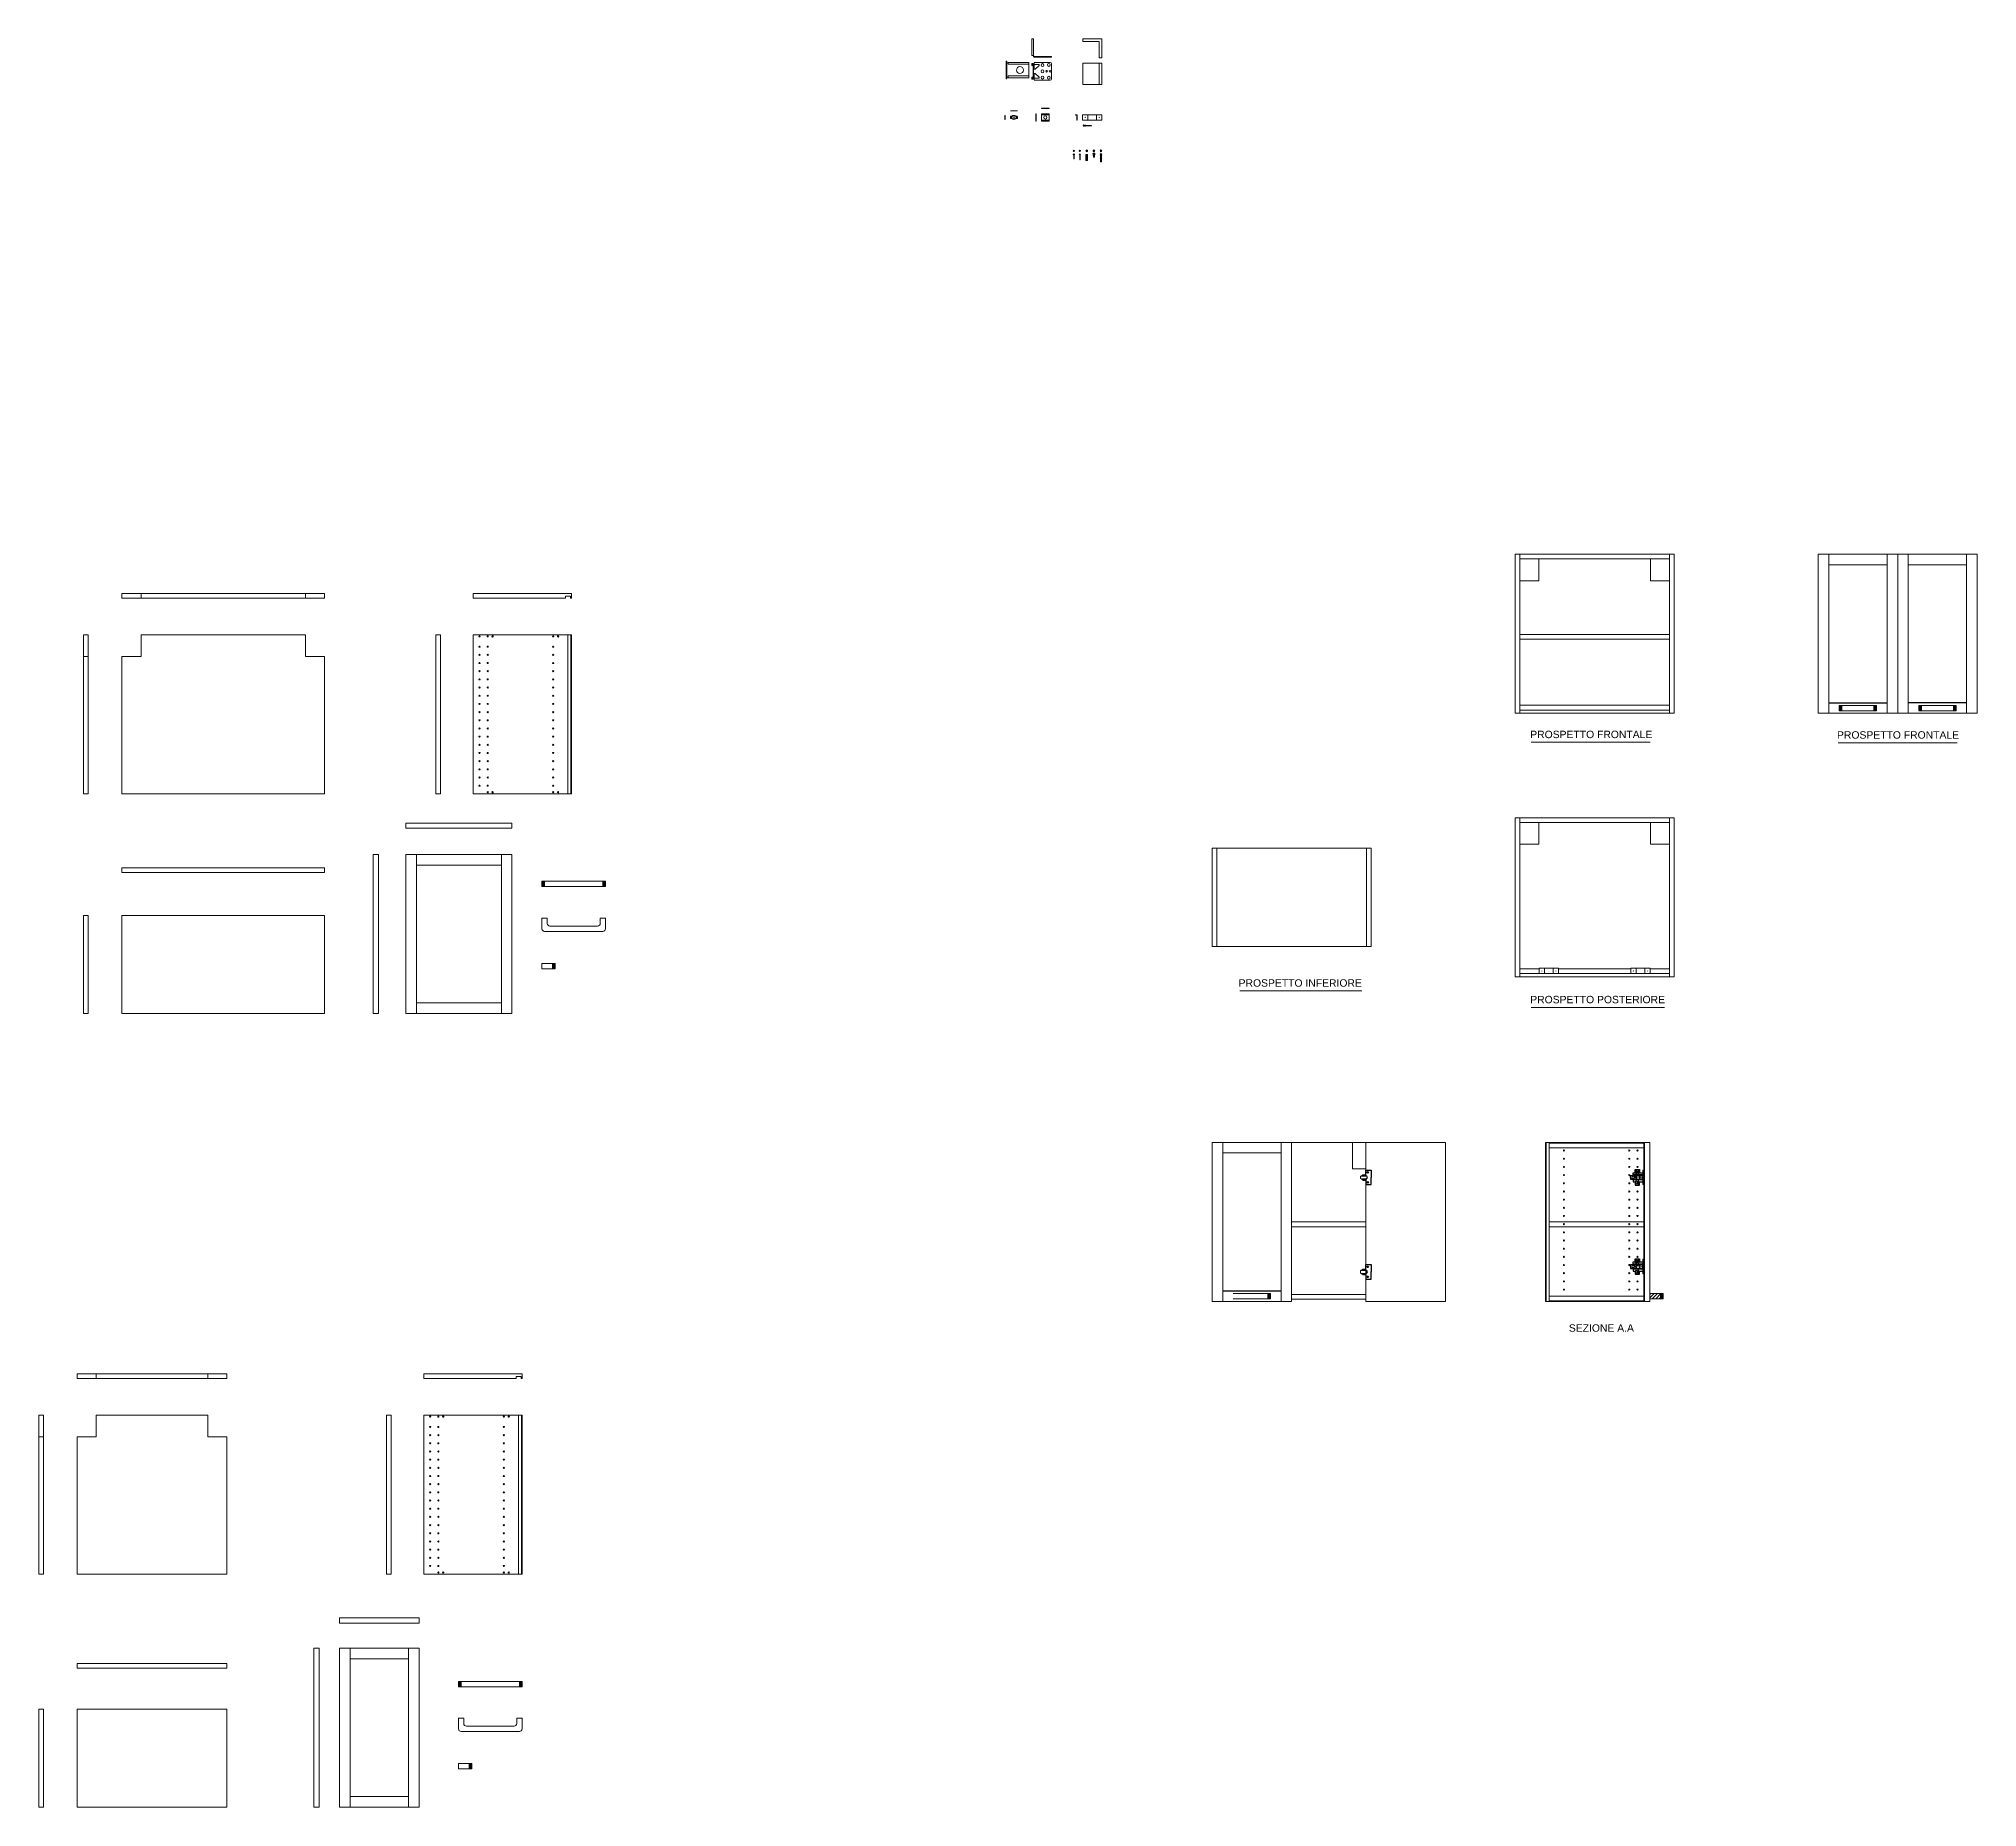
# Model space of a CAD drawing. Header units: millimetres. Extents: x 2179 to 4122, y 1235 to 3124.
# Drawn here: x 3337 to 4067, y 1235 to 1902 of the extents above; entities that cross this region are included whole.
import ezdxf

# ---------------------------------------------------------------- set-up
doc = ezdxf.new("R2010")
doc.units = ezdxf.units.MM
for name, color, linetype, lineweight in [('A-FURN', 8, 'Continuous', 18), ('ante', 9, 'Continuous', 18), ('G-ANNO-DIM', 3, 'Continuous', 18), ('maniglie', 5, 'Continuous', 18), ('meccanismi', 4, 'Continuous', 18), ('viti', 2, 'Continuous', 18)]:
    doc.layers.add(name, color=color, linetype=linetype, lineweight=lineweight)
doc.styles.add('underline', font='arial.ttf')

msp = doc.modelspace()

# ---------------------------------------------------------------- texts
at = {"layer": 'G-ANNO-DIM', "style": 'underline'}
for s, p in [('PROSPETTO FRONTALE', (3898.93, 1638.35)), ('PROSPETTO FRONTALE', (4014.6, 1638.15)), ('PROSPETTO INFERIORE', (3788.97, 1544.63)), ('PROSPETTO POSTERIORE', (3898.93, 1538.39)), ('SEZIONE A.A', (3913.49, 1414.55))]:
    msp.add_text(s, height=2.7972, dxfattribs=at).set_placement(p)

# ---------------------------------------------------------------- hatches: boundary and pattern name
at = {"layer": 'maniglie'}
h = msp.add_hatch(dxfattribs=at)
h.set_pattern_fill('ANSI31', color=256, scale=0.28)
h.set_pattern_definition([(45, (810.8755, 863.9002), (-0.62861793, 0.62861793), [])])
h.paths.add_polyline_path([(3948.36, 1426.94), (3948.06, 1426.94), (3948.06, 1428.94), (3948.26, 1428.94), (3948.36, 1428.94)])
h.paths.add_polyline_path([(3948.61, 1426.94), (3948.36, 1426.94), (3948.36, 1428.94), (3948.61, 1428.94)])
h.paths.add_polyline_path([(3948.81, 1426.94), (3948.61, 1426.94), (3948.61, 1428.94), (3948.81, 1428.94)])
h.paths.add_polyline_path([(3948.96, 1426.94), (3948.81, 1426.94), (3948.81, 1428.94), (3948.96, 1428.94)])
h.paths.add_polyline_path([(3949.06, 1426.94), (3948.96, 1426.94), (3948.96, 1428.94), (3949.06, 1428.94)])
h.paths.add_polyline_path([(3944.06, 1426.94), (3944.06, 1428.94), (3948.06, 1428.94), (3948.06, 1426.94)])

# ---------------------------------------------------------------- linework, layer by layer
at = {"color": 4}
for p, q in [((3835.16, 1473.36), (3836.9, 1473.36)), ((3835.16, 1472.15), (3836.9, 1472.15)), ((3835.84, 1473.76), (3836.95, 1473.76)), ((3835.84, 1471.74), (3836.95, 1471.74)), ((3836.95, 1473.32), (3836.95, 1475.5)), ((3836.95, 1475.5), (3838.95, 1475.5)), ((3836.95, 1472.15), (3836.95, 1470.01)), ((3836.95, 1470.01), (3838.95, 1470.01)), ((3838.95, 1475.5), (3838.95, 1472.75)), ((3838.95, 1470.01), (3838.95, 1472.75)), ((3936.71, 1473.5), (3941.35, 1473.5)), ((3936.71, 1472.75), (3936.71, 1473.5)), ((3936.71, 1472.75), (3936.71, 1472.01)), ((3936.71, 1472.01), (3941.35, 1472.01)), ((3941.35, 1473.36), (3942.06, 1473.36)), ((3941.35, 1472.15), (3942.06, 1472.15)), ((3835.16, 1437.73), (3836.9, 1437.73)), ((3835.16, 1436.52), (3836.9, 1436.52)), ((3835.84, 1438.14), (3836.95, 1438.14)), ((3835.84, 1436.12), (3836.95, 1436.12)), ((3836.95, 1438.14), (3836.95, 1439.87)), ((3836.95, 1439.87), (3838.95, 1439.87)), ((3836.95, 1436.12), (3836.95, 1434.38)), ((3836.95, 1434.38), (3838.95, 1434.38)), ((3838.95, 1439.87), (3838.95, 1437.13)), ((3838.95, 1434.38), (3838.95, 1437.13)), ((3936.71, 1439.87), (3941.35, 1439.87)), ((3936.71, 1439.13), (3936.71, 1439.87)), ((3936.71, 1439.13), (3936.71, 1438.38)), ((3936.71, 1438.38), (3941.35, 1438.38)), ((3941.35, 1439.73), (3942.06, 1439.73)), ((3941.35, 1438.52), (3942.06, 1438.52))]:
    msp.add_line(p, q, dxfattribs=at)
for points in [[(3937.77, 1473.28), (3937.77, 1474.49), (3938.43, 1474.49)], [(3941.35, 1473.71), (3937.77, 1473.71), (3937.77, 1473.28)], [(3937.77, 1472.23), (3937.77, 1471.01), (3938.43, 1471.01)], [(3941.35, 1471.8), (3937.77, 1471.8), (3937.77, 1472.23)], [(3938.43, 1474.49), (3938.43, 1475.66), (3940.18, 1475.66), (3940.18, 1474.49)], [(3938.43, 1471.01), (3938.43, 1469.85), (3940.18, 1469.85), (3940.18, 1471.01)], [(3938.65, 1475.08), (3938.65, 1474.33)], [(3938.65, 1470.42), (3938.65, 1471.17)], [(3939.12, 1474.33), (3939.12, 1475.08)], [(3939.12, 1471.17), (3939.12, 1470.42)], [(3939.44, 1475.09), (3939.44, 1474.34)], [(3939.44, 1470.41), (3939.44, 1471.17)], [(3939.91, 1474.34), (3939.91, 1475.09)], [(3939.91, 1471.17), (3939.91, 1470.41)], [(3940.18, 1474.49), (3941.35, 1474.49)], [(3940.18, 1471.01), (3941.35, 1471.01)], [(3937.77, 1439.65), (3937.77, 1440.87), (3938.43, 1440.87)], [(3941.35, 1440.08), (3937.77, 1440.08), (3937.77, 1439.65)], [(3938.43, 1440.87), (3938.43, 1442.03), (3940.18, 1442.03), (3940.18, 1440.87)], [(3938.65, 1441.46), (3938.65, 1440.71)], [(3939.12, 1440.71), (3939.12, 1441.46)], [(3939.44, 1441.47), (3939.44, 1440.71)], [(3939.91, 1440.71), (3939.91, 1441.47)], [(3940.18, 1440.87), (3941.35, 1440.87)], [(3937.77, 1438.6), (3937.77, 1437.39), (3938.43, 1437.39)], [(3941.35, 1438.17), (3937.77, 1438.17), (3937.77, 1438.6)], [(3938.43, 1437.39), (3938.43, 1436.22), (3940.18, 1436.22), (3940.18, 1437.39)], [(3938.65, 1436.8), (3938.65, 1437.55)], [(3939.12, 1437.55), (3939.12, 1436.8)], [(3939.44, 1436.79), (3939.44, 1437.54)], [(3939.91, 1437.54), (3939.91, 1436.79)], [(3940.18, 1437.39), (3941.35, 1437.39)]]:
    msp.add_lwpolyline(points, dxfattribs=at)
for centre in [(3837.63, 1474.63), (3837.63, 1470.87), (3837.63, 1439.01), (3837.63, 1435.25)]:
    msp.add_circle(centre, 0.3, dxfattribs=at)
for centre, radius, start, end in [((3836.48, 1472.76), 1.18, 122.3859, 149.89805), ((3836.48, 1472.74), 1.18, 210.10195, 237.6141), ((3836.9, 1472.75), 0.602, 270, 90), ((3937.77, 1472.75), 0.523, 90, 180), ((3937.77, 1472.75), 0.523, 180, 270), ((3938.47, 1473.86), 0.908, 219.9653, 297.40892), ((3938.47, 1471.65), 0.908, 62.59108, 140.0347), ((3938.89, 1475.03), 0.244, 13.78147, 166.21853), ((3938.89, 1474.39), 0.244, 193.78147, 346.21853), ((3938.89, 1471.12), 0.244, 13.78147, 166.21853), ((3938.89, 1470.48), 0.244, 193.78147, 346.21853), ((3938.89, 1472.75), 0.3, 0, 90), ((3938.89, 1472.75), 0.3, 270, 0), ((3939.68, 1475.03), 0.244, 13.78147, 166.21853), ((3939.68, 1474.4), 0.244, 193.78147, 346.21853), ((3939.68, 1471.11), 0.244, 13.78147, 166.21853), ((3939.68, 1470.47), 0.244, 193.78147, 346.21853), ((3940.21, 1472.75), 0.3, 0, 180), ((3940.21, 1472.75), 0.3, 0, 180), ((3940.21, 1472.75), 0.3, 180, 0), ((3940.21, 1472.75), 0.3, 180, 0), ((3938.89, 1441.4), 0.244, 13.78147, 166.21853), ((3938.89, 1440.76), 0.244, 193.78147, 346.21853), ((3939.68, 1441.41), 0.244, 13.78147, 166.21853), ((3939.68, 1440.77), 0.244, 193.78147, 346.21853), ((3836.48, 1437.14), 1.18, 122.3859, 149.89805), ((3836.48, 1437.12), 1.18, 210.10195, 237.6141), ((3836.9, 1437.13), 0.602, 270, 90), ((3937.77, 1439.13), 0.523, 90, 180), ((3937.77, 1439.13), 0.523, 180, 270), ((3938.47, 1440.23), 0.908, 219.9653, 297.40892), ((3938.47, 1438.02), 0.908, 62.59108, 140.0347), ((3938.89, 1437.49), 0.244, 13.78147, 166.21853), ((3938.89, 1436.85), 0.244, 193.78147, 346.21853), ((3938.89, 1439.13), 0.3, 0, 90), ((3938.89, 1439.13), 0.3, 270, 0), ((3939.68, 1437.48), 0.244, 13.78147, 166.21853), ((3939.68, 1436.85), 0.244, 193.78147, 346.21853), ((3940.21, 1439.13), 0.3, 0, 180), ((3940.21, 1439.13), 0.3, 0, 180), ((3940.21, 1439.13), 0.3, 180, 0), ((3940.21, 1439.13), 0.3, 180, 0)]:
    msp.add_arc(centre, radius, start, end, dxfattribs=at)
at = {"layer": 'A-FURN'}
for p, q in [((4007.47, 1707.7), (4007.47, 1647.7)), ((4067.47, 1707.7), (4067.47, 1647.7)), ((3536.04, 1677.33), (3536.04, 1617.33)), ((3537.15, 1617.33), (3537.15, 1677.33)), ((3895.01, 1648.94), (3923.21, 1648.94)), ((3895.01, 1647.7), (3923.21, 1647.7)), ((3923.21, 1648.94), (3951.41, 1648.94)), ((3923.21, 1647.7), (3951.41, 1647.7)), ((3951.41, 1648.94), (3951.41, 1650.74)), ((3367.89, 1617.33), (3444.29, 1617.33)), ((3537.4, 1617.33), (3537.15, 1617.33)), ((3514.98, 1606.35), (3474.98, 1606.35)), ((3474.98, 1604.35), (3514.98, 1604.35)), ((3514.98, 1604.35), (3514.98, 1606.35)), ((3462.68, 1594.51), (3462.68, 1534.51)), ((3464.68, 1594.51), (3462.68, 1594.51)), ((3464.68, 1534.51), (3464.68, 1594.51)), ((3474.98, 1594.51), (3474.98, 1534.51)), ((3526.26, 1582.36), (3526.26, 1584.36)), ((3526.26, 1584.36), (3527.26, 1584.36)), ((3550.26, 1582.36), (3526.26, 1582.36)), ((3526.26, 1582.36), (3527.26, 1582.36)), ((3526.26, 1582.36), (3526.36, 1582.36)), ((3526.36, 1582.36), (3526.36, 1584.36)), ((3526.56, 1584.36), (3526.56, 1582.36)), ((3526.56, 1584.36), (3526.86, 1584.36)), ((3526.86, 1584.36), (3526.86, 1582.36)), ((3527.26, 1584.36), (3527.26, 1582.36)), ((3549.26, 1584.36), (3549.26, 1582.36)), ((3550.26, 1584.36), (3549.26, 1584.36)), ((3550.26, 1582.36), (3549.26, 1582.36)), ((3549.96, 1584.36), (3549.66, 1584.36)), ((3549.66, 1584.36), (3549.66, 1582.36)), ((3549.96, 1584.36), (3549.96, 1582.36)), ((3550.16, 1582.36), (3550.16, 1584.36)), ((3550.26, 1582.36), (3550.16, 1582.36)), ((3550.26, 1582.36), (3550.26, 1584.36)), ((3526.26, 1570.49), (3526.26, 1566.49)), ((3528.26, 1570.49), (3526.26, 1570.49)), ((3527.26, 1565.49), (3549.26, 1565.49)), ((3528.26, 1568.49), (3528.26, 1570.49)), ((3547.26, 1567.49), (3529.26, 1567.49)), ((3550.26, 1570.49), (3548.26, 1570.49)), ((3548.26, 1570.49), (3548.26, 1568.49)), ((3550.26, 1566.49), (3550.26, 1570.49)), ((3530.26, 1551.42), (3530.26, 1553.42)), ((3530.26, 1551.42), (3530.46, 1551.42)), ((3530.56, 1551.42), (3530.56, 1553.42)), ((3530.81, 1553.42), (3530.81, 1551.42)), ((3531.01, 1551.42), (3531.01, 1553.42)), ((3531.16, 1553.42), (3531.16, 1551.42)), ((3531.26, 1553.42), (3531.26, 1551.42)), ((3895.01, 1548.32), (3923.21, 1548.32)), ((3923.21, 1548.32), (3951.41, 1548.32)), ((3462.68, 1534.51), (3464.68, 1534.51)), ((3778.95, 1485.94), (3778.95, 1425.94)), ((3904.71, 1485.94), (3904.96, 1485.94)), ((3904.96, 1485.94), (3904.96, 1425.94)), ((3906.07, 1425.94), (3906.07, 1485.94)), ((3808.95, 1428.61), (3836.95, 1428.61)), ((3836.95, 1426.81), (3808.95, 1426.81)), ((3517.44, 1383.15), (3517.44, 1323.15)), ((3518.55, 1323.15), (3518.55, 1383.15)), ((3518.79, 1323.15), (3518.55, 1323.15)), ((3479.94, 1306.67), (3449.94, 1306.67)), ((3449.94, 1304.67), (3479.94, 1304.67)), ((3479.94, 1304.67), (3479.94, 1306.67)), ((3440.31, 1295.28), (3440.31, 1235.28)), ((3442.31, 1295.28), (3440.31, 1295.28)), ((3442.31, 1235.28), (3442.31, 1295.28)), ((3449.94, 1295.28), (3449.94, 1235.28)), ((3479.94, 1295.28), (3449.94, 1295.28)), ((3449.94, 1295.28), (3449.94, 1235.28)), ((3475.94, 1295.28), (3475.94, 1235.28)), ((3479.94, 1235.28), (3479.94, 1295.28)), ((3479.94, 1235.28), (3479.94, 1295.28)), ((3475.94, 1291.28), (3453.94, 1291.28)), ((3494.79, 1280.69), (3494.79, 1282.69)), ((3494.79, 1282.69), (3495.79, 1282.69)), ((3518.79, 1280.69), (3494.79, 1280.69)), ((3494.79, 1280.69), (3495.79, 1280.69)), ((3494.79, 1280.69), (3494.89, 1280.69)), ((3494.89, 1280.69), (3494.89, 1282.69)), ((3495.09, 1282.69), (3495.09, 1280.69)), ((3495.09, 1282.69), (3495.39, 1282.69)), ((3495.39, 1282.69), (3495.39, 1280.69)), ((3495.79, 1282.69), (3495.79, 1280.69)), ((3517.79, 1282.69), (3517.79, 1280.69)), ((3518.79, 1282.69), (3517.79, 1282.69)), ((3518.79, 1280.69), (3517.79, 1280.69)), ((3518.49, 1282.69), (3518.19, 1282.69)), ((3518.19, 1282.69), (3518.19, 1280.69)), ((3518.49, 1282.69), (3518.49, 1280.69)), ((3518.69, 1280.69), (3518.69, 1282.69)), ((3518.79, 1280.69), (3518.69, 1280.69)), ((3518.79, 1280.69), (3518.79, 1282.69)), ((3494.79, 1268.82), (3494.79, 1264.82)), ((3496.79, 1268.82), (3494.79, 1268.82)), ((3496.79, 1266.82), (3496.79, 1268.82)), ((3515.79, 1265.82), (3497.79, 1265.82)), ((3518.79, 1268.82), (3516.79, 1268.82)), ((3516.79, 1268.82), (3516.79, 1266.82)), ((3518.79, 1264.82), (3518.79, 1268.82)), ((3495.79, 1263.82), (3517.79, 1263.82)), ((3498.79, 1249.75), (3498.79, 1251.75)), ((3499.09, 1249.75), (3499.09, 1251.75)), ((3499.34, 1251.75), (3499.34, 1249.75)), ((3499.54, 1249.75), (3499.54, 1251.75)), ((3499.69, 1251.75), (3499.69, 1249.75)), ((3499.79, 1251.75), (3499.79, 1249.75)), ((3498.79, 1249.75), (3498.99, 1249.75)), ((3440.31, 1235.28), (3442.31, 1235.28)), ((3449.94, 1235.28), (3479.94, 1235.28)), ((3475.94, 1235.28), (3449.94, 1235.28)), ((3453.94, 1239.28), (3475.94, 1239.28))]:
    msp.add_line(p, q, dxfattribs=at)
for points in [[(3893.21, 1647.7), (3895.01, 1647.7), (3895.01, 1707.7), (3893.21, 1707.7)], [(3893.21, 1548.32), (3895.01, 1548.32), (3895.01, 1608.32), (3893.21, 1608.32)], [(3474.98, 1534.51), (3514.98, 1534.51), (3514.98, 1594.51), (3474.98, 1594.51)]]:
    msp.add_lwpolyline(points, close=True, dxfattribs=at)
for points in [[(3895.01, 1707.7), (3895.01, 1707.46)], [(3895.01, 1707.7), (3923.21, 1707.7)], [(3923.21, 1705.9), (3895.01, 1705.9), (3895.01, 1707.7)], [(3895.01, 1707.46), (3895.01, 1706.22)], [(3902.21, 1705.9), (3902.21, 1697.7), (3895.01, 1697.7)], [(3923.21, 1707.7), (3951.41, 1707.7), (3951.41, 1705.9), (3923.21, 1705.9)], [(3944.21, 1705.9), (3944.21, 1697.7), (3951.41, 1697.7)], [(3951.41, 1647.7), (3953.21, 1647.7), (3953.21, 1707.7), (3951.41, 1707.7), (3951.41, 1697.7)], [(3895.01, 1647.7), (3895.01, 1697.7)], [(3951.41, 1647.7), (3951.41, 1697.7)], [(3367.89, 1692.86), (3444.29, 1692.86)], [(3367.89, 1691.06), (3367.89, 1692.86)], [(3367.89, 1691.06), (3444.29, 1691.06)], [(3375.09, 1692.86), (3375.09, 1691.06)], [(3437.09, 1692.86), (3437.09, 1691.06)], [(3444.29, 1691.06), (3444.29, 1692.86)], [(3500.4, 1692.86), (3537.4, 1692.86), (3537.4, 1691.06), (3537, 1691.06)], [(3535.2, 1691.06), (3500.4, 1691.06), (3500.4, 1692.86)], [(3535.2, 1691.86), (3535.2, 1691.06)], [(3537, 1691.06), (3537, 1691.86), (3535.2, 1691.86)], [(3537, 1691.86), (3537, 1691.06)], [(3353.39, 1617.33), (3353.39, 1677.33)], [(3355.19, 1677.33), (3353.39, 1677.33)], [(3355.19, 1617.33), (3355.19, 1677.33)], [(3375.09, 1677.33), (3375.09, 1669.13), (3367.89, 1669.13)], [(3375.09, 1677.33), (3437.09, 1677.33)], [(3437.09, 1677.33), (3437.09, 1669.13), (3444.29, 1669.13)], [(3486.27, 1617.33), (3486.27, 1677.33)], [(3488.07, 1677.33), (3486.27, 1677.33)], [(3488.07, 1617.33), (3488.07, 1677.33)], [(3500.4, 1617.33), (3537.4, 1617.33), (3537.4, 1677.33), (3500.4, 1677.33), (3500.4, 1617.33)], [(3537.15, 1677.33), (3536.04, 1677.33)], [(3895.01, 1676.56), (3895.01, 1677.46), (3923.21, 1677.46)], [(3923.21, 1675.66), (3895.01, 1675.66), (3895.01, 1676.56)], [(3923.21, 1677.46), (3951.41, 1677.46), (3951.41, 1675.66), (3923.21, 1675.66)], [(3353.39, 1669.13), (3355.19, 1669.13)], [(3367.89, 1617.33), (3367.89, 1669.13)], [(3444.29, 1617.33), (3444.29, 1669.13)], [(3923.21, 1650.74), (3895.01, 1650.74)], [(3895.01, 1650.74), (3895.01, 1648.94)], [(3951.41, 1650.74), (3923.21, 1650.74)], [(3353.39, 1617.33), (3355.19, 1617.33)], [(3486.27, 1617.33), (3488.07, 1617.33)], [(3895.01, 1608.32), (3895.01, 1608.08)], [(3895.01, 1608.32), (3923.21, 1608.32)], [(3923.21, 1606.52), (3895.01, 1606.52), (3895.01, 1608.32)], [(3895.01, 1608.08), (3895.01, 1606.84)], [(3923.21, 1608.32), (3951.41, 1608.32), (3951.41, 1606.52), (3923.21, 1606.52)], [(3951.41, 1548.32), (3953.21, 1548.32), (3953.21, 1608.32), (3951.41, 1608.32), (3951.41, 1598.32)], [(3474.98, 1606.35), (3474.98, 1604.35)], [(3902.21, 1606.52), (3902.21, 1598.32), (3895.01, 1598.32)], [(3944.21, 1606.52), (3944.21, 1598.32), (3951.41, 1598.32)], [(3478.98, 1534.51), (3478.98, 1594.51)], [(3514.98, 1594.51), (3510.98, 1594.51)], [(3510.98, 1594.51), (3510.98, 1534.51)], [(3780.75, 1559.82), (3778.95, 1559.82), (3778.95, 1596.82), (3780.75, 1596.82)], [(3808.95, 1596.82), (3780.75, 1596.82), (3780.75, 1559.82)], [(3808.95, 1559.82), (3837.15, 1559.82), (3837.15, 1596.82), (3808.95, 1596.82)], [(3837.15, 1559.82), (3838.95, 1559.82), (3838.95, 1596.82), (3837.15, 1596.82)], [(3895.01, 1548.32), (3895.01, 1598.32)], [(3951.41, 1548.32), (3951.41, 1598.32)], [(3367.89, 1589.49), (3444.29, 1589.49)], [(3367.89, 1589.49), (3367.89, 1587.69)], [(3367.89, 1587.69), (3444.29, 1587.69)], [(3444.29, 1587.69), (3444.29, 1589.49)], [(3510.98, 1590.51), (3478.98, 1590.51)], [(3526.26, 1584.36), (3550.26, 1584.36)], [(3549.26, 1582.36), (3549.26, 1584.36)], [(3549.26, 1582.36), (3549.26, 1584.36)], [(3549.26, 1582.36), (3549.26, 1584.36)], [(3353.39, 1534.51), (3353.39, 1571.51)], [(3353.39, 1571.51), (3355.19, 1571.51)], [(3355.19, 1534.51), (3355.19, 1571.51)], [(3367.89, 1534.51), (3444.29, 1534.51), (3444.29, 1571.51), (3367.89, 1571.51), (3367.89, 1534.51)], [(3780.75, 1559.82), (3808.95, 1559.82)], [(3526.26, 1551.42), (3526.26, 1553.42), (3531.26, 1553.42)], [(3531.26, 1553.42), (3531.26, 1551.42), (3526.26, 1551.42)], [(3531.26, 1551.42), (3531.26, 1553.42)], [(3895.01, 1551.36), (3895.01, 1549.56)], [(3895.01, 1551.36), (3902.3, 1551.36), (3902.3, 1549.56)], [(3923.21, 1551.36), (3909.58, 1551.36)], [(3923.21, 1549.56), (3951.41, 1549.56), (3951.41, 1551.36), (3944.13, 1551.36)], [(3936.84, 1551.36), (3923.21, 1551.36)], [(3895.01, 1549.56), (3923.21, 1549.56)], [(3478.98, 1538.51), (3510.98, 1538.51)], [(3353.39, 1534.51), (3355.19, 1534.51)], [(3510.98, 1534.51), (3478.98, 1534.51)], [(3800.95, 1485.94), (3836.95, 1485.94)], [(3831.95, 1485.94), (3831.95, 1475.94), (3836.95, 1475.94)], [(3941.71, 1485.94), (3904.71, 1485.94), (3904.71, 1425.94), (3941.71, 1425.94), (3941.71, 1485.94)], [(3904.71, 1483.89), (3904.71, 1485.69), (3904.96, 1485.69)], [(3904.96, 1483.89), (3904.71, 1483.89), (3904.71, 1483.89)], [(3906.07, 1485.69), (3941.71, 1485.69), (3941.71, 1484.58)], [(3941.71, 1485.69), (3941.71, 1483.89), (3906.07, 1483.89)], [(3808.95, 1455.94), (3836.95, 1455.94), (3836.95, 1455.04)], [(3836.95, 1455.04), (3836.95, 1454.14), (3808.95, 1454.14)], [(3941.71, 1455.04), (3941.71, 1454.14), (3906.07, 1454.14), (3906.07, 1455.94), (3941.71, 1455.94), (3941.71, 1455.04)], [(3904.71, 1427.99), (3904.71, 1426.19), (3904.96, 1426.19)], [(3904.96, 1427.99), (3904.71, 1427.99), (3904.71, 1427.99)], [(3904.96, 1425.94), (3906.07, 1425.94)], [(3941.71, 1426.19), (3941.71, 1427.99), (3906.07, 1427.99)], [(3906.07, 1426.19), (3941.71, 1426.19), (3941.71, 1427.3)], [(3351.04, 1398.69), (3407.44, 1398.69)], [(3351.04, 1396.89), (3351.04, 1398.69)], [(3351.04, 1396.89), (3407.44, 1396.89)], [(3358.24, 1398.69), (3358.24, 1396.89)], [(3400.24, 1398.69), (3400.24, 1396.89)], [(3407.44, 1396.89), (3407.44, 1398.69)], [(3481.79, 1398.69), (3518.79, 1398.69), (3518.79, 1396.89), (3518.39, 1396.89)], [(3516.59, 1396.89), (3481.79, 1396.89), (3481.79, 1398.69)], [(3516.59, 1397.69), (3516.59, 1396.89)], [(3518.39, 1396.89), (3518.39, 1397.69), (3516.59, 1397.69)], [(3518.39, 1397.69), (3518.39, 1396.89)], [(3336.54, 1323.15), (3336.54, 1383.15)], [(3338.34, 1383.15), (3336.54, 1383.15)], [(3338.34, 1323.15), (3338.34, 1383.15)], [(3358.24, 1383.15), (3358.24, 1374.95), (3351.04, 1374.95)], [(3358.24, 1383.15), (3400.24, 1383.15)], [(3400.24, 1383.15), (3400.24, 1374.95), (3407.44, 1374.95)], [(3467.67, 1323.15), (3467.67, 1383.15)], [(3469.47, 1383.15), (3467.67, 1383.15)], [(3469.47, 1323.15), (3469.47, 1383.15)], [(3481.79, 1323.15), (3518.79, 1323.15), (3518.79, 1383.15), (3481.79, 1383.15), (3481.79, 1323.15)], [(3518.55, 1383.15), (3517.44, 1383.15)], [(3336.54, 1374.95), (3338.34, 1374.95)], [(3351.04, 1374.95), (3351.04, 1323.15), (3407.44, 1323.15)], [(3407.44, 1374.95), (3407.44, 1323.15)], [(3336.54, 1323.15), (3338.34, 1323.15)], [(3467.67, 1323.15), (3469.47, 1323.15)], [(3449.94, 1306.67), (3449.94, 1304.67)], [(3453.94, 1235.28), (3453.94, 1295.28)], [(3351.04, 1289.48), (3407.44, 1289.48)], [(3351.04, 1289.48), (3351.04, 1287.68)], [(3351.04, 1287.68), (3407.44, 1287.68)], [(3407.44, 1287.68), (3407.44, 1289.48)], [(3494.79, 1282.69), (3518.79, 1282.69)], [(3517.79, 1280.69), (3517.79, 1282.69)], [(3517.79, 1280.69), (3517.79, 1282.69)], [(3517.79, 1280.69), (3517.79, 1282.69)], [(3336.54, 1235.28), (3336.54, 1272.28)], [(3336.54, 1272.28), (3338.34, 1272.28)], [(3338.34, 1235.28), (3338.34, 1272.28)], [(3379.24, 1272.28), (3351.04, 1272.28), (3351.04, 1235.28)], [(3379.24, 1235.28), (3407.44, 1235.28), (3407.44, 1272.28), (3379.24, 1272.28)], [(3494.79, 1249.75), (3494.79, 1251.75), (3499.79, 1251.75)], [(3499.79, 1251.75), (3499.79, 1249.75), (3494.79, 1249.75)], [(3499.79, 1249.75), (3499.79, 1251.75)], [(3336.54, 1235.28), (3338.34, 1235.28)], [(3351.04, 1235.28), (3379.24, 1235.28)]]:
    msp.add_lwpolyline(points, dxfattribs=at)
for centre, radius in [((3502.74, 1676.71), 0.216), ((3505.83, 1676.71), 0.216), ((3507.68, 1676.71), 0.247), ((3530.49, 1676.71), 0.216), ((3532.34, 1676.71), 0.247), ((3502.74, 1672.83), 0.216), ((3502.74, 1669.75), 0.216), ((3502.74, 1666.66), 0.216), ((3505.83, 1672.83), 0.216), ((3505.83, 1669.75), 0.216), ((3505.83, 1666.66), 0.216), ((3530.49, 1672.83), 0.216), ((3530.49, 1669.75), 0.216), ((3530.49, 1666.66), 0.216), ((3502.74, 1663.58), 0.216), ((3502.74, 1660.5), 0.216), ((3505.83, 1663.58), 0.216), ((3505.83, 1660.5), 0.216), ((3530.49, 1663.58), 0.216), ((3530.49, 1660.5), 0.216), ((3502.74, 1657.41), 0.216), ((3502.74, 1654.33), 0.216), ((3505.83, 1657.41), 0.216), ((3505.83, 1654.33), 0.216), ((3530.49, 1657.41), 0.216), ((3530.49, 1654.33), 0.216), ((3502.74, 1651.25), 0.216), ((3502.74, 1648.16), 0.216), ((3502.74, 1645.08), 0.216), ((3505.83, 1651.25), 0.216), ((3505.83, 1648.16), 0.216), ((3505.83, 1645.08), 0.216), ((3530.49, 1651.25), 0.216), ((3530.49, 1648.16), 0.216), ((3530.49, 1645.08), 0.216), ((3502.74, 1642), 0.216), ((3502.74, 1638.91), 0.216), ((3505.83, 1642), 0.216), ((3505.83, 1638.91), 0.216), ((3530.49, 1642), 0.216), ((3530.49, 1638.91), 0.216), ((3502.74, 1635.83), 0.216), ((3502.74, 1632.75), 0.216), ((3505.83, 1635.83), 0.216), ((3505.83, 1632.75), 0.216), ((3530.49, 1635.83), 0.216), ((3530.49, 1632.75), 0.216), ((3502.74, 1629.66), 0.216), ((3502.74, 1626.58), 0.216), ((3502.74, 1623.5), 0.216), ((3505.83, 1629.66), 0.216), ((3505.83, 1626.58), 0.216), ((3505.83, 1623.5), 0.216), ((3530.49, 1629.66), 0.216), ((3530.49, 1626.58), 0.216), ((3530.49, 1623.5), 0.216), ((3502.74, 1620.41), 0.216), ((3505.83, 1620.41), 0.216), ((3505.83, 1617.95), 0.216), ((3507.68, 1617.95), 0.247), ((3530.49, 1620.41), 0.216), ((3530.49, 1617.95), 0.216), ((3532.34, 1617.95), 0.216), ((3911.62, 1482.86), 0.216), ((3911.62, 1479.77), 0.216), ((3911.62, 1476.69), 0.216), ((3936.28, 1482.86), 0.216), ((3936.28, 1479.77), 0.216), ((3936.28, 1476.69), 0.216), ((3939.37, 1482.86), 0.216), ((3939.37, 1479.77), 0.216), ((3939.37, 1476.69), 0.216), ((3911.62, 1473.61), 0.216), ((3911.62, 1470.52), 0.216), ((3936.28, 1473.61), 0.216), ((3936.28, 1470.52), 0.216), ((3939.37, 1473.61), 0.216), ((3939.37, 1470.52), 0.216), ((3911.62, 1467.44), 0.216), ((3911.62, 1464.36), 0.216), ((3936.28, 1467.44), 0.216), ((3936.28, 1464.36), 0.216), ((3939.37, 1467.44), 0.216), ((3939.37, 1464.36), 0.216), ((3911.62, 1461.27), 0.216), ((3911.62, 1458.19), 0.216), ((3911.62, 1455.11), 0.216), ((3936.28, 1461.27), 0.216), ((3936.28, 1458.19), 0.216), ((3936.28, 1455.11), 0.216), ((3939.37, 1461.27), 0.216), ((3939.37, 1458.19), 0.216), ((3939.37, 1455.11), 0.216), ((3911.62, 1452.02), 0.216), ((3911.62, 1448.94), 0.216), ((3936.28, 1452.02), 0.216), ((3936.28, 1448.94), 0.216), ((3939.37, 1452.02), 0.216), ((3939.37, 1448.94), 0.216), ((3911.62, 1445.86), 0.216), ((3911.62, 1442.77), 0.216), ((3936.28, 1445.86), 0.216), ((3936.28, 1442.77), 0.216), ((3939.37, 1445.86), 0.216), ((3939.37, 1442.77), 0.216), ((3911.62, 1439.69), 0.216), ((3911.62, 1436.61), 0.216), ((3911.62, 1433.52), 0.216), ((3936.28, 1439.69), 0.216), ((3936.28, 1436.61), 0.216), ((3936.28, 1433.52), 0.216), ((3939.37, 1439.69), 0.216), ((3939.37, 1436.61), 0.216), ((3939.37, 1433.52), 0.216), ((3911.62, 1430.44), 0.216), ((3936.28, 1430.44), 0.216), ((3939.37, 1430.44), 0.216), ((3484.14, 1382.54), 0.216), ((3487.22, 1382.54), 0.216), ((3489.07, 1382.54), 0.247), ((3511.89, 1382.54), 0.216), ((3513.74, 1382.54), 0.247), ((3484.14, 1378.65), 0.216), ((3484.14, 1375.57), 0.216), ((3487.22, 1378.65), 0.216), ((3487.22, 1375.57), 0.216), ((3511.89, 1378.65), 0.216), ((3511.89, 1375.57), 0.216), ((3484.14, 1372.49), 0.216), ((3484.14, 1369.4), 0.216), ((3487.22, 1372.49), 0.216), ((3487.22, 1369.4), 0.216), ((3511.89, 1372.49), 0.216), ((3511.89, 1369.4), 0.216), ((3484.14, 1366.32), 0.216), ((3484.14, 1363.24), 0.216), ((3484.14, 1360.15), 0.216), ((3487.22, 1366.32), 0.216), ((3487.22, 1363.24), 0.216), ((3487.22, 1360.15), 0.216), ((3511.89, 1366.32), 0.216), ((3511.89, 1363.24), 0.216), ((3511.89, 1360.15), 0.216), ((3484.14, 1357.07), 0.216), ((3484.14, 1353.99), 0.216), ((3487.22, 1357.07), 0.216), ((3487.22, 1353.99), 0.216), ((3511.89, 1357.07), 0.216), ((3511.89, 1353.99), 0.216), ((3484.14, 1350.9), 0.216), ((3484.14, 1347.82), 0.216), ((3484.14, 1344.74), 0.216), ((3487.22, 1350.9), 0.216), ((3487.22, 1347.82), 0.216), ((3487.22, 1344.74), 0.216), ((3511.89, 1350.9), 0.216), ((3511.89, 1347.82), 0.216), ((3511.89, 1344.74), 0.216), ((3484.14, 1341.65), 0.216), ((3484.14, 1338.57), 0.216), ((3487.22, 1341.65), 0.216), ((3487.22, 1338.57), 0.216), ((3511.89, 1341.65), 0.216), ((3511.89, 1338.57), 0.216), ((3484.14, 1335.49), 0.216), ((3484.14, 1332.4), 0.216), ((3487.22, 1335.49), 0.216), ((3487.22, 1332.4), 0.216), ((3511.89, 1335.49), 0.216), ((3511.89, 1332.4), 0.216), ((3484.14, 1329.32), 0.216), ((3484.14, 1326.24), 0.216), ((3487.22, 1329.32), 0.216), ((3487.22, 1326.24), 0.216), ((3487.22, 1323.77), 0.216), ((3489.07, 1323.77), 0.247), ((3511.89, 1329.32), 0.216), ((3511.89, 1326.24), 0.216), ((3511.89, 1323.77), 0.216), ((3513.74, 1323.77), 0.216)]:
    msp.add_circle(centre, radius, dxfattribs=at)
for points in [[(3527.26, 1565.49), (3526.79, 1565.49), (3526.26, 1566.02), (3526.26, 1566.49)], [(3529.26, 1567.49), (3528.79, 1567.49), (3528.26, 1568.02), (3528.26, 1568.49)], [(3547.26, 1567.49), (3547.74, 1567.49), (3548.26, 1568.02), (3548.26, 1568.49)], [(3549.26, 1565.49), (3549.74, 1565.49), (3550.26, 1566.02), (3550.26, 1566.49)], [(3495.79, 1263.82), (3495.32, 1263.82), (3494.79, 1264.35), (3494.79, 1264.82)], [(3497.79, 1265.82), (3497.32, 1265.82), (3496.79, 1266.35), (3496.79, 1266.82)], [(3515.79, 1265.82), (3516.26, 1265.82), (3516.79, 1266.35), (3516.79, 1266.82)], [(3517.79, 1263.82), (3518.26, 1263.82), (3518.79, 1264.35), (3518.79, 1264.82)]]:
    msp.add_open_spline(points, degree=3, dxfattribs=at)
at = {"layer": 'ante'}
for p, q in [((4037.47, 1707.7), (4007.47, 1707.7)), ((4007.47, 1707.7), (4007.47, 1647.7)), ((4033.47, 1703.7), (4011.47, 1703.7)), ((4037.47, 1707.7), (4033.47, 1707.7)), ((4033.47, 1707.7), (4033.47, 1647.7)), ((4037.47, 1647.7), (4037.47, 1707.7)), ((4037.47, 1647.7), (4037.47, 1707.7)), ((4037.47, 1707.7), (4067.47, 1707.7)), ((4037.47, 1707.7), (4041.47, 1707.7)), ((4041.47, 1707.7), (4041.47, 1647.7)), ((4041.47, 1703.7), (4063.47, 1703.7)), ((4067.47, 1707.7), (4067.47, 1647.7)), ((4007.47, 1647.7), (4037.47, 1647.7)), ((4033.47, 1647.7), (4007.47, 1647.7)), ((4067.47, 1647.7), (4037.47, 1647.7)), ((4041.47, 1647.7), (4067.47, 1647.7)), ((3808.95, 1485.94), (3778.95, 1485.94)), ((3778.95, 1485.94), (3778.95, 1425.94)), ((3804.95, 1485.94), (3804.95, 1425.94)), ((3808.95, 1425.94), (3808.95, 1485.94)), ((3942.06, 1485.94), (3942.06, 1425.94)), ((3944.06, 1485.94), (3942.06, 1485.94)), ((3944.06, 1425.94), (3944.06, 1485.94)), ((3804.95, 1481.94), (3782.95, 1481.94)), ((3778.95, 1425.94), (3808.95, 1425.94)), ((3804.95, 1425.94), (3778.95, 1425.94)), ((3942.06, 1425.94), (3944.06, 1425.94))]:
    msp.add_line(p, q, dxfattribs=at)
for points in [[(4011.47, 1647.7), (4011.47, 1707.7)], [(4063.47, 1647.7), (4063.47, 1707.7)], [(3782.95, 1425.94), (3782.95, 1485.94)], [(3836.95, 1425.94), (3866.95, 1425.94), (3866.95, 1485.94), (3836.95, 1485.94)], [(3836.95, 1485.94), (3836.95, 1473.35)], [(3836.95, 1472.15), (3836.95, 1426.81)], [(3836.95, 1436.53), (3836.95, 1425.94)]]:
    msp.add_lwpolyline(points, dxfattribs=at)
at = {"layer": 'Defpoints'}
for p, q in [((4011.47, 1651.7), (4033.47, 1651.7)), ((4063.47, 1651.7), (4041.47, 1651.7)), ((3782.95, 1429.94), (3804.95, 1429.94))]:
    msp.add_line(p, q, dxfattribs=at)
at = {"layer": 'G-ANNO-DIM'}
for p, q in [((3899.32, 1636.78), (3944.19, 1636.78)), ((4015, 1636.58), (4059.86, 1636.58)), ((3789.36, 1543.06), (3835.43, 1543.06)), ((3899.32, 1536.82), (3949.6, 1536.82))]:
    msp.add_line(p, q, dxfattribs=at)
at = {"layer": 'maniglie'}
for p, q in [((4015.47, 1650.7), (4029.47, 1650.7)), ((4015.47, 1650.7), (4015.47, 1648.7)), ((4015.57, 1650.7), (4015.57, 1648.7)), ((4015.77, 1648.7), (4015.77, 1650.7)), ((4016.07, 1648.7), (4016.07, 1650.7)), ((4028.87, 1650.7), (4028.87, 1648.7)), ((4029.17, 1650.7), (4029.17, 1648.7)), ((4029.37, 1648.7), (4029.37, 1650.7)), ((4029.47, 1648.7), (4029.47, 1650.7)), ((4045.47, 1650.7), (4059.47, 1650.7)), ((4045.47, 1650.7), (4045.47, 1648.7)), ((4045.57, 1650.7), (4045.57, 1648.7)), ((4045.77, 1648.7), (4045.77, 1650.7)), ((4046.07, 1648.7), (4046.07, 1650.7)), ((4058.87, 1650.7), (4058.87, 1648.7)), ((4059.17, 1650.7), (4059.17, 1648.7)), ((4059.37, 1648.7), (4059.37, 1650.7)), ((4059.47, 1648.7), (4059.47, 1650.7)), ((3786.95, 1428.94), (3800.95, 1428.94)), ((3800.35, 1428.94), (3800.35, 1426.94)), ((3800.65, 1428.94), (3800.65, 1426.94)), ((3800.85, 1426.94), (3800.85, 1428.94)), ((3800.95, 1426.94), (3800.95, 1428.94)), ((3948.06, 1428.94), (3948.26, 1428.94)), ((3948.06, 1428.94), (3948.06, 1426.94)), ((3948.36, 1428.94), (3948.36, 1426.94)), ((3948.61, 1426.94), (3948.61, 1428.94)), ((3948.81, 1428.94), (3948.81, 1426.94)), ((3948.96, 1426.94), (3948.96, 1428.94)), ((3949.06, 1426.94), (3949.06, 1428.94))]:
    msp.add_line(p, q, dxfattribs=at)
for points in [[(4029.47, 1648.7), (4015.47, 1648.7)], [(4016.47, 1650.7), (4016.47, 1648.7)], [(4028.47, 1648.7), (4028.47, 1650.7)], [(4059.47, 1648.7), (4045.47, 1648.7)], [(4046.47, 1650.7), (4046.47, 1648.7)], [(4058.47, 1648.7), (4058.47, 1650.7)], [(3800.95, 1426.94), (3786.95, 1426.94)], [(3799.95, 1426.94), (3799.95, 1428.94)], [(3949.06, 1426.94), (3949.06, 1428.94), (3944.06, 1428.94)], [(3944.06, 1426.94), (3949.06, 1426.94)], [(3949.06, 1428.94), (3949.06, 1426.94)]]:
    msp.add_lwpolyline(points, dxfattribs=at)
at = {"layer": 'meccanismi'}
for p, q in [((3711.01, 1902.01), (3711.66, 1902.01)), ((3711.01, 1902.01), (3711.01, 1895.73)), ((3711.44, 1902.01), (3711.66, 1902.01)), ((3711.66, 1902.01), (3711.66, 1895.73)), ((3730.22, 1902.01), (3737.42, 1902.01)), ((3701.36, 1893.57), (3701.57, 1893.57)), ((3701.36, 1886.9), (3701.36, 1893.57)), ((3701.36, 1893.57), (3701.57, 1893.57)), ((3701.57, 1893.57), (3701.57, 1886.9)), ((3702.06, 1893.13), (3709.82, 1893.13)), ((3711.66, 1895.73), (3711.01, 1895.73)), ((3711.88, 1895.29), (3718.38, 1895.29)), ((3711.88, 1895.08), (3711.88, 1895.29)), ((3711.88, 1895.08), (3718.38, 1895.08)), ((3717.95, 1895.08), (3717.95, 1895.29)), ((3718.38, 1895.08), (3718.38, 1895.29)), ((3701.36, 1886.9), (3701.57, 1886.9)), ((3701.57, 1886.9), (3701.36, 1886.9)), ((3702.06, 1887.33), (3709.82, 1887.33)), ((3709.88, 1893.08), (3709.88, 1890.23)), ((3709.88, 1887.39), (3709.88, 1890.23)), ((3711.01, 1891.98), (3711.01, 1892.54)), ((3711.01, 1887.51), (3711.01, 1886.95)), ((3711.17, 1891.93), (3711.06, 1891.93)), ((3711.06, 1891.93), (3711.17, 1891.93)), ((3711.17, 1887.56), (3711.06, 1887.56)), ((3711.06, 1887.56), (3711.17, 1887.56)), ((3711.55, 1892.65), (3711.12, 1892.65)), ((3711.55, 1892.65), (3711.12, 1892.65)), ((3711.55, 1886.84), (3711.12, 1886.84)), ((3711.55, 1886.84), (3711.12, 1886.84)), ((3711.23, 1891.98), (3711.23, 1892.37)), ((3711.23, 1887.51), (3711.23, 1887.11)), ((3711.28, 1892.43), (3711.39, 1892.43)), ((3711.28, 1887.06), (3711.39, 1887.06)), ((3711.44, 1887.11), (3711.44, 1892.37)), ((3711.66, 1886.95), (3711.66, 1892.54)), ((3717.95, 1893.08), (3711.88, 1893.08)), ((3717.95, 1886.41), (3711.88, 1886.41)), ((3718.38, 1889.74), (3718.38, 1892.65)), ((3718.38, 1889.74), (3718.38, 1886.84)), ((3730.22, 1892.81), (3730.22, 1884.81)), ((3730.22, 1892.81), (3737.42, 1892.81)), ((3737.42, 1884.81), (3737.42, 1892.81)), ((3730.22, 1884.81), (3737.42, 1884.81)), ((3703.05, 1872.8), (3703.59, 1872.8)), ((3703.05, 1871.91), (3703.59, 1871.91)), ((3703.15, 1872.7), (3703.53, 1872.7)), ((3703.15, 1872.01), (3703.53, 1872.01)), ((3704.2, 1872.35), (3704.2, 1872.67)), ((3704.2, 1872.35), (3704.2, 1872.04)), ((3705.45, 1872.8), (3704.92, 1872.8)), ((3705.45, 1871.91), (3704.92, 1871.91)), ((3705.35, 1872.7), (3704.97, 1872.7)), ((3705.35, 1872.01), (3704.97, 1872.01)), ((3712.54, 1873.36), (3712.44, 1873.36)), ((3712.54, 1871.34), (3712.44, 1871.34)), ((3712.64, 1873.69), (3712.54, 1873.69)), ((3712.54, 1873.69), (3712.54, 1873.36)), ((3712.54, 1871.34), (3712.54, 1871.01)), ((3714.64, 1875.89), (3717.55, 1875.89)), ((3714.64, 1875.89), (3714.64, 1875.69)), ((3714.64, 1875.79), (3717.55, 1875.79)), ((3717.55, 1875.69), (3714.64, 1875.69)), ((3714.64, 1873.36), (3714.64, 1871.34)), ((3717.55, 1875.89), (3717.55, 1875.69)), ((3727.92, 1873.36), (3727.32, 1873.36)), ((3727.54, 1873.36), (3727.54, 1873.16)), ((3730.14, 1873.36), (3737.42, 1873.36)), ((3730.14, 1871.36), (3730.14, 1873.36)), ((3737.42, 1871.36), (3730.14, 1871.36)), ((3732.14, 1873.36), (3732.14, 1871.36)), ((3735.42, 1873.36), (3735.42, 1871.36)), ((3737.42, 1873.36), (3737.42, 1871.36)), ((3712.54, 1871.01), (3712.64, 1871.01)), ((3902.3, 1551.56), (3909.58, 1551.56)), ((3902.3, 1549.56), (3902.3, 1551.56)), ((3904.3, 1551.56), (3904.3, 1549.56)), ((3907.58, 1551.56), (3907.58, 1549.56)), ((3909.58, 1551.56), (3909.58, 1549.56)), ((3936.84, 1551.56), (3944.13, 1551.56)), ((3936.84, 1549.56), (3936.84, 1551.56)), ((3938.84, 1551.56), (3938.84, 1549.56)), ((3942.13, 1551.56), (3942.13, 1549.56)), ((3944.13, 1551.56), (3944.13, 1549.56)), ((3909.58, 1549.56), (3902.3, 1549.56)), ((3944.13, 1549.56), (3936.84, 1549.56)), ((3942.06, 1475.5), (3941.35, 1475.5)), ((3941.35, 1475.5), (3941.35, 1473.36)), ((3941.35, 1472.15), (3941.35, 1470.01)), ((3941.35, 1470.01), (3942.06, 1470.01)), ((3942.06, 1470.01), (3942.06, 1475.5)), ((3941.35, 1441.87), (3942.06, 1441.87)), ((3941.35, 1439.73), (3941.35, 1441.87)), ((3942.06, 1441.87), (3942.06, 1436.38)), ((3941.35, 1436.38), (3941.35, 1438.52)), ((3942.06, 1436.38), (3941.35, 1436.38))]:
    msp.add_line(p, q, dxfattribs=at)
for points in [[(3730.22, 1902.01), (3730.22, 1901.01), (3736.42, 1901.01)], [(3737.42, 1902.01), (3737.42, 1894.81), (3736.42, 1894.81), (3736.42, 1901.01)], [(3702.01, 1893.08), (3702.01, 1892.47)], [(3702.01, 1887.99), (3702.01, 1887.39)], [(3709.82, 1892.42), (3702.06, 1892.42)], [(3709.82, 1888.05), (3702.06, 1888.05)], [(3737.42, 1892.81), (3736.42, 1892.81), (3736.42, 1884.81), (3737.42, 1884.81)], [(3700.95, 1871.55), (3700.85, 1871.55), (3700.85, 1873.15), (3700.95, 1873.15)], [(3700.95, 1872.8), (3700.85, 1872.8)], [(3700.95, 1871.91), (3700.85, 1871.91)], [(3700.95, 1873.15), (3700.95, 1871.55)], [(3702.95, 1874.8), (3702.95, 1874.9), (3705.55, 1874.9), (3705.55, 1874.8)], [(3705.55, 1874.8), (3702.95, 1874.8)], [(3702.95, 1872.7), (3702.95, 1872.01)], [(3703.05, 1872.6), (3703.05, 1872.11)], [(3703.59, 1874.8), (3703.59, 1874.9)], [(3704.23, 1872.7), (3704.27, 1872.7)], [(3704.23, 1872.01), (3704.27, 1872.01)], [(3704.3, 1872.35), (3704.3, 1872.67)], [(3704.3, 1872.35), (3704.3, 1872.04)], [(3704.92, 1874.8), (3704.92, 1874.9)], [(3705.06, 1874.8), (3705.06, 1874.9)], [(3705.06, 1874.9), (3705.06, 1874.8)], [(3705.45, 1872.6), (3705.45, 1872.11)], [(3705.55, 1872.7), (3705.55, 1872.01)], [(3712.44, 1873.36), (3712.44, 1871.34)], [(3712.64, 1873.69), (3712.64, 1871.01)], [(3717.55, 1873.36), (3714.64, 1873.36), (3714.64, 1873.69), (3717.55, 1873.69), (3717.55, 1871.34), (3714.64, 1871.34), (3714.64, 1871.01), (3717.55, 1871.01), (3717.55, 1872.35)], [(3728.14, 1871.36), (3728.14, 1873.36), (3727.54, 1873.36)], [(3727.54, 1873.16), (3727.94, 1873.16)], [(3727.94, 1873.16), (3727.94, 1871.36), (3728.14, 1871.36)]]:
    msp.add_lwpolyline(points, dxfattribs=at)
for points in [[(3711.92, 1890.72), (3711.92, 1892.14, -0.414214), (3712.14, 1892.36), (3713.56, 1892.36, -0.668179), (3713.71, 1891.99), (3712.29, 1890.57, -0.668179)], [(3711.92, 1888.77), (3711.92, 1887.34, 0.414214), (3712.14, 1887.13), (3713.56, 1887.13, 0.668179), (3713.71, 1887.5), (3712.29, 1888.92, 0.668179)]]:
    msp.add_lwpolyline(points, format="xyb", close=True, dxfattribs=at)
for centre, radius in [((3706.52, 1890.23), 1.3), ((3715.02, 1892.11), 0.541), ((3715.02, 1889.74), 0.541), ((3715.02, 1887.37), 0.541), ((3717.38, 1892.14), 0.541), ((3717.38, 1887.34), 0.541), ((3731.14, 1872.36), 0.05), ((3736.42, 1872.36), 0.05), ((3903.3, 1550.56), 0.05), ((3908.58, 1550.56), 0.05), ((3937.84, 1550.56), 0.05), ((3943.13, 1550.56), 0.05)]:
    msp.add_circle(centre, radius, dxfattribs=at)
for centre, radius, start, end in [((3701.68, 1893.5), 0.533, 258.85157, 308.25979), ((3701.68, 1886.97), 0.533, 51.73938, 101.14869), ((3711.55, 1892.86), 0.39, 286.09388, 33.68056), ((3711.55, 1886.63), 0.39, 326.31944, 73.90612), ((3716.58, 1889.74), 0.325, 0, 180), ((3716.58, 1889.74), 0.325, 180, 0), ((3717.87, 1889.74), 0.325, 0, 180), ((3717.87, 1889.74), 0.325, 180, 0), ((3717.95, 1892.65), 0.433, 0, 90), ((3717.95, 1886.84), 0.433, 270, 0), ((3704.25, 1872.35), 0.8, 154.51494, 205.48506), ((3704.25, 1872.35), 0.8, 198.20996, 205.48506), ((3704.25, 1872.35), 0.8, 33.72971, 146.27029), ((3704.25, 1872.35), 0.8, 213.72971, 326.27029), ((3704.25, 1872.35), 0.8, 334.51494, 25.48506), ((3704.25, 1872.35), 0.8, 334.51494, 341.79004), ((3716.09, 1872.35), 0.6, 0, 180), ((3716.09, 1872.35), 0.6, 180, 0)]:
    msp.add_arc(centre, radius, start, end, dxfattribs=at)
for points in [[(3702.01, 1893.08), (3702.01, 1893.1), (3702.04, 1893.13), (3702.06, 1893.13)], [(3709.88, 1893.08), (3709.88, 1893.1), (3709.85, 1893.13), (3709.82, 1893.13)], [(3711.88, 1895.08), (3711.62, 1895.08), (3711.44, 1895.47), (3711.44, 1895.73)], [(3711.88, 1895.29), (3711.71, 1895.29), (3711.66, 1895.57), (3711.66, 1895.73)], [(3702.06, 1892.42), (3702.04, 1892.42), (3702.01, 1892.44), (3702.01, 1892.47)], [(3702.01, 1887.99), (3702.01, 1888.02), (3702.04, 1888.05), (3702.06, 1888.05)], [(3702.06, 1887.33), (3702.04, 1887.33), (3702.01, 1887.36), (3702.01, 1887.39)], [(3709.82, 1892.42), (3709.85, 1892.42), (3709.88, 1892.44), (3709.88, 1892.47)], [(3709.88, 1887.99), (3709.88, 1888.02), (3709.85, 1888.05), (3709.82, 1888.05)], [(3709.82, 1887.33), (3709.85, 1887.33), (3709.88, 1887.36), (3709.88, 1887.39)], [(3711.12, 1892.65), (3711.07, 1892.65), (3711.01, 1892.59), (3711.01, 1892.54)], [(3711.06, 1891.93), (3711.04, 1891.93), (3711.01, 1891.96), (3711.01, 1891.98)], [(3711.06, 1887.56), (3711.04, 1887.56), (3711.01, 1887.53), (3711.01, 1887.51)], [(3711.12, 1886.84), (3711.07, 1886.84), (3711.01, 1886.9), (3711.01, 1886.95)], [(3711.23, 1891.98), (3711.23, 1891.96), (3711.2, 1891.93), (3711.17, 1891.93)], [(3711.23, 1887.51), (3711.23, 1887.53), (3711.2, 1887.56), (3711.17, 1887.56)], [(3711.23, 1892.37), (3711.23, 1892.4), (3711.26, 1892.43), (3711.28, 1892.43)], [(3711.23, 1887.11), (3711.23, 1887.09), (3711.26, 1887.06), (3711.28, 1887.06)], [(3711.44, 1892.37), (3711.44, 1892.4), (3711.41, 1892.43), (3711.39, 1892.43)], [(3711.44, 1887.11), (3711.44, 1887.09), (3711.41, 1887.06), (3711.39, 1887.06)], [(3711.66, 1892.54), (3711.66, 1892.59), (3711.6, 1892.65), (3711.55, 1892.65)], [(3711.66, 1886.95), (3711.66, 1886.9), (3711.6, 1886.84), (3711.55, 1886.84)], [(3702.95, 1872.7), (3702.95, 1872.74), (3703.01, 1872.8), (3703.05, 1872.8)], [(3702.95, 1872.01), (3702.95, 1871.96), (3703.01, 1871.91), (3703.05, 1871.91)], [(3703.05, 1872.6), (3703.05, 1872.64), (3703.11, 1872.7), (3703.15, 1872.7)], [(3703.05, 1872.11), (3703.05, 1872.06), (3703.11, 1872.01), (3703.15, 1872.01)], [(3704.23, 1872.7), (3704.22, 1872.7), (3704.2, 1872.68), (3704.2, 1872.67)], [(3704.23, 1872.01), (3704.22, 1872.01), (3704.2, 1872.02), (3704.2, 1872.04)], [(3704.27, 1872.7), (3704.29, 1872.7), (3704.3, 1872.68), (3704.3, 1872.67)], [(3704.27, 1872.01), (3704.29, 1872.01), (3704.3, 1872.02), (3704.3, 1872.04)], [(3705.45, 1872.6), (3705.45, 1872.64), (3705.4, 1872.7), (3705.35, 1872.7)], [(3705.45, 1872.11), (3705.45, 1872.06), (3705.4, 1872.01), (3705.35, 1872.01)], [(3705.55, 1872.7), (3705.55, 1872.74), (3705.5, 1872.8), (3705.45, 1872.8)], [(3705.55, 1872.01), (3705.55, 1871.96), (3705.5, 1871.91), (3705.45, 1871.91)], [(3835.16, 1472.15), (3834.76, 1472.15), (3834.76, 1473.36), (3835.16, 1473.36)], [(3941.35, 1472.15), (3940.95, 1472.15), (3940.95, 1473.36), (3941.35, 1473.36)], [(3941.71, 1472.15), (3941.31, 1472.15), (3941.31, 1473.36), (3941.71, 1473.36)], [(3835.16, 1436.52), (3834.76, 1436.52), (3834.76, 1437.73), (3835.16, 1437.73)], [(3941.35, 1439.73), (3940.95, 1439.73), (3940.95, 1438.52), (3941.35, 1438.52)], [(3941.71, 1439.73), (3941.31, 1439.73), (3941.31, 1438.52), (3941.71, 1438.52)]]:
    msp.add_open_spline(points, degree=3, dxfattribs=at)
at = {"layer": 'viti'}
for p, q in [((3731.26, 1869.04), (3731.26, 1869.5)), ((3733.31, 1869.32), (3733.46, 1869.27)), ((3733.31, 1869.22), (3733.46, 1869.27)), ((3726.6, 1858.46), (3726.6, 1858.36)), ((3726.65, 1858.31), (3727.05, 1858.31)), ((3726.68, 1859.79), (3726.83, 1859.79)), ((3726.83, 1859.74), (3726.68, 1859.74)), ((3726.89, 1858.31), (3726.78, 1858.29)), ((3726.92, 1858.3), (3726.78, 1858.27)), ((3726.92, 1858.16), (3726.78, 1858.13)), ((3726.92, 1858.14), (3726.78, 1858.11)), ((3726.92, 1858), (3726.78, 1857.97)), ((3726.92, 1857.98), (3726.78, 1857.95)), ((3726.92, 1857.85), (3726.78, 1857.81)), ((3726.92, 1857.83), (3726.78, 1857.79)), ((3726.92, 1857.69), (3726.78, 1857.66)), ((3726.92, 1857.67), (3726.78, 1857.64)), ((3726.92, 1857.53), (3726.78, 1857.5)), ((3726.92, 1857.51), (3726.78, 1857.48)), ((3726.92, 1857.37), (3726.78, 1857.34)), ((3726.92, 1857.35), (3726.78, 1857.32)), ((3726.92, 1857.21), (3726.78, 1857.18)), ((3726.92, 1857.19), (3726.78, 1857.16)), ((3726.92, 1857.05), (3726.78, 1857.02)), ((3726.92, 1857.03), (3726.78, 1857)), ((3726.92, 1856.9), (3726.78, 1856.87)), ((3726.92, 1856.88), (3726.78, 1856.85)), ((3726.85, 1858.31), (3726.8, 1858.31)), ((3726.8, 1856.76), (3726.82, 1856.72)), ((3726.9, 1856.73), (3726.8, 1856.71)), ((3726.9, 1856.71), (3726.8, 1856.69)), ((3726.82, 1856.7), (3726.85, 1856.61)), ((3726.83, 1859.94), (3726.83, 1859.79)), ((3726.83, 1859.74), (3726.83, 1859.59)), ((3726.88, 1856.71), (3726.85, 1856.61)), ((3726.88, 1859.94), (3726.88, 1859.79)), ((3726.88, 1859.79), (3727.03, 1859.79)), ((3726.88, 1859.74), (3726.88, 1859.59)), ((3727.03, 1859.74), (3726.88, 1859.74)), ((3726.9, 1856.76), (3726.89, 1856.73)), ((3727.1, 1858.46), (3727.1, 1858.36)), ((3729.07, 1858.31), (3728.89, 1858.52)), ((3728.89, 1858.52), (3729.35, 1858.52)), ((3728.94, 1859.79), (3729.09, 1859.79)), ((3728.94, 1859.74), (3729.09, 1859.74)), ((3729.19, 1858.19), (3729.05, 1858.16)), ((3729.19, 1858.17), (3729.05, 1858.14)), ((3729.19, 1858.03), (3729.05, 1858)), ((3729.19, 1858.01), (3729.05, 1857.98)), ((3729.19, 1857.87), (3729.05, 1857.84)), ((3729.19, 1857.85), (3729.05, 1857.82)), ((3729.19, 1857.71), (3729.05, 1857.68)), ((3729.19, 1857.69), (3729.05, 1857.66)), ((3729.19, 1857.56), (3729.05, 1857.53)), ((3729.19, 1857.54), (3729.05, 1857.51)), ((3729.19, 1857.4), (3729.05, 1857.37)), ((3729.19, 1857.38), (3729.05, 1857.35)), ((3729.19, 1857.24), (3729.05, 1857.21)), ((3729.19, 1857.22), (3729.05, 1857.19)), ((3729.19, 1857.08), (3729.05, 1857.05)), ((3729.19, 1857.06), (3729.05, 1857.03)), ((3729.19, 1856.92), (3729.05, 1856.89)), ((3729.19, 1856.9), (3729.05, 1856.87)), ((3729.19, 1856.76), (3729.05, 1856.73)), ((3729.19, 1856.74), (3729.05, 1856.71)), ((3729.19, 1856.61), (3729.05, 1856.58)), ((3729.19, 1856.59), (3729.05, 1856.56)), ((3729.07, 1858.31), (3729.17, 1858.31)), ((3729.09, 1859.94), (3729.09, 1859.79)), ((3729.09, 1859.74), (3729.09, 1859.59)), ((3729.14, 1859.94), (3729.14, 1859.79)), ((3729.14, 1859.79), (3729.29, 1859.79)), ((3729.14, 1859.74), (3729.29, 1859.74)), ((3729.14, 1859.74), (3729.14, 1859.59)), ((3729.35, 1858.52), (3729.17, 1858.31)), ((3731.34, 1858.31), (3732.04, 1858.31)), ((3731.34, 1858.31), (3731.34, 1856.21)), ((3731.44, 1858.41), (3731.42, 1858.41)), ((3731.94, 1858.41), (3731.44, 1858.41)), ((3731.44, 1858.31), (3731.44, 1856.21)), ((3731.54, 1856.21), (3731.54, 1858.31)), ((3731.64, 1858.31), (3731.64, 1856.21)), ((3731.74, 1856.21), (3731.74, 1858.31)), ((3731.84, 1858.31), (3731.84, 1856.21)), ((3731.94, 1856.21), (3731.94, 1858.31)), ((3732.04, 1858.31), (3732.04, 1856.21)), ((3734.05, 1858.64), (3734.05, 1858.72)), ((3734.05, 1858.72), (3734.75, 1858.72)), ((3734.05, 1858.64), (3734.75, 1858.64)), ((3734.16, 1858.31), (3734.64, 1858.31)), ((3734.47, 1858.31), (3734.17, 1858.25)), ((3734.57, 1858.31), (3734.17, 1858.23)), ((3734.62, 1858.19), (3734.17, 1858.1)), ((3734.62, 1858.17), (3734.17, 1858.08)), ((3734.62, 1858.04), (3734.17, 1857.95)), ((3734.62, 1858.02), (3734.17, 1857.93)), ((3734.62, 1857.89), (3734.17, 1857.8)), ((3734.62, 1857.87), (3734.17, 1857.78)), ((3734.62, 1857.74), (3734.17, 1857.65)), ((3734.62, 1857.72), (3734.17, 1857.63)), ((3734.62, 1857.59), (3734.17, 1857.5)), ((3734.62, 1857.57), (3734.17, 1857.48)), ((3734.21, 1858.31), (3734.21, 1857.43)), ((3734.21, 1858.24), (3734.21, 1858.1)), ((3734.21, 1858.08), (3734.21, 1857.95)), ((3734.21, 1857.93), (3734.21, 1857.8)), ((3734.21, 1857.78), (3734.21, 1857.65)), ((3734.21, 1857.63), (3734.21, 1857.5)), ((3734.23, 1857.41), (3734.57, 1857.41)), ((3734.25, 1859.77), (3734.4, 1859.77)), ((3734.4, 1859.92), (3734.4, 1859.77)), ((3734.4, 1859.72), (3734.4, 1859.57)), ((3734.45, 1859.92), (3734.45, 1859.77)), ((3734.45, 1859.77), (3734.6, 1859.77)), ((3734.45, 1859.72), (3734.45, 1859.57)), ((3734.59, 1858.31), (3734.59, 1857.43)), ((3734.75, 1858.72), (3734.75, 1858.64)), ((3736.72, 1859.79), (3737.05, 1859.79)), ((3736.72, 1859.74), (3737.05, 1859.74)), ((3736.72, 1858.66), (3737.42, 1858.66)), ((3736.72, 1858.46), (3736.72, 1858.66)), ((3737.07, 1858.46), (3736.72, 1858.46)), ((3736.83, 1857.06), (3736.83, 1858.11)), ((3737.29, 1856.64), (3736.84, 1856.54)), ((3737.29, 1856.62), (3736.84, 1856.52)), ((3736.87, 1858.31), (3736.87, 1858.46)), ((3736.87, 1856.86), (3736.87, 1856.55)), ((3736.93, 1858.11), (3736.93, 1857.06)), ((3736.96, 1858.11), (3736.96, 1857.06)), ((3737.05, 1860.11), (3737.05, 1859.79)), ((3737.05, 1859.74), (3737.05, 1859.42)), ((3737.07, 1858.46), (3737.42, 1858.46)), ((3737.1, 1860.11), (3737.1, 1859.79)), ((3737.1, 1859.79), (3737.42, 1859.79)), ((3737.1, 1859.74), (3737.42, 1859.74)), ((3737.1, 1859.74), (3737.1, 1859.42)), ((3737.19, 1858.11), (3737.19, 1857.06)), ((3737.22, 1858.31), (3737.22, 1858.46)), ((3737.22, 1858.11), (3737.22, 1857.06)), ((3737.27, 1856.86), (3737.27, 1856.63)), ((3737.27, 1856.61), (3737.27, 1856.48)), ((3737.32, 1857.06), (3737.32, 1858.11)), ((3737.42, 1858.46), (3737.42, 1858.66)), ((3729.07, 1856.47), (3729.08, 1856.43)), ((3729.17, 1856.44), (3729.07, 1856.42)), ((3729.17, 1856.42), (3729.07, 1856.4)), ((3729.09, 1856.41), (3729.12, 1856.32)), ((3729.15, 1856.42), (3729.12, 1856.32)), ((3729.17, 1856.47), (3729.16, 1856.44)), ((3731.34, 1856.21), (3732.04, 1856.21)), ((3731.94, 1856.11), (3731.44, 1856.11)), ((3737.29, 1856.49), (3736.84, 1856.39)), ((3737.29, 1856.46), (3736.84, 1856.37)), ((3737.29, 1856.34), (3736.84, 1856.24)), ((3737.29, 1856.32), (3736.84, 1856.22)), ((3737.29, 1856.18), (3736.84, 1856.09)), ((3737.29, 1856.16), (3736.84, 1856.07)), ((3737.29, 1856.03), (3736.84, 1855.94)), ((3737.29, 1856.01), (3736.84, 1855.92)), ((3737.29, 1855.88), (3736.84, 1855.79)), ((3737.29, 1855.86), (3736.84, 1855.77)), ((3736.87, 1856.53), (3736.87, 1856.4)), ((3736.87, 1856.38), (3736.87, 1856.25)), ((3736.87, 1856.23), (3736.87, 1856.1)), ((3736.87, 1856.08), (3736.87, 1855.95)), ((3736.87, 1855.93), (3736.87, 1855.79)), ((3736.87, 1855.77), (3736.87, 1855.72)), ((3737.07, 1855.66), (3736.97, 1855.66)), ((3737.17, 1855.66), (3737.07, 1855.66)), ((3737.27, 1856.46), (3737.27, 1856.33)), ((3737.27, 1856.31), (3737.27, 1856.18)), ((3737.27, 1856.16), (3737.27, 1856.03)), ((3737.27, 1856.01), (3737.27, 1855.88)), ((3737.27, 1855.86), (3737.27, 1855.72))]:
    msp.add_line(p, q, dxfattribs=at)
for points in [[(3731.26, 1869.5), (3731.31, 1869.5), (3731.31, 1869.04), (3731.26, 1869.04)], [(3733.31, 1869.32), (3731.31, 1869.32)], [(3733.31, 1869.22), (3731.31, 1869.22)], [(3726.83, 1859.79), (3726.68, 1859.79), (3726.68, 1859.74)], [(3726.8, 1858.29), (3726.8, 1858.31)], [(3726.8, 1858.14), (3726.8, 1858.27)], [(3726.8, 1857.98), (3726.8, 1858.12)], [(3726.8, 1857.82), (3726.8, 1857.96)], [(3726.8, 1857.66), (3726.8, 1857.8)], [(3726.8, 1857.5), (3726.8, 1857.64)], [(3726.8, 1857.34), (3726.8, 1857.48)], [(3726.8, 1857.19), (3726.8, 1857.32)], [(3726.8, 1857.03), (3726.8, 1857.17)], [(3726.8, 1856.87), (3726.8, 1857.01)], [(3726.8, 1856.76), (3726.8, 1856.85)], [(3726.88, 1859.79), (3726.88, 1859.94), (3726.83, 1859.94)], [(3726.88, 1859.74), (3726.88, 1859.59), (3726.83, 1859.59)], [(3726.88, 1859.79), (3727.03, 1859.79), (3727.03, 1859.74)], [(3726.9, 1858.16), (3726.9, 1858.29)], [(3726.9, 1858), (3726.9, 1858.14)], [(3726.9, 1857.84), (3726.9, 1857.98)], [(3726.9, 1857.68), (3726.9, 1857.82)], [(3726.9, 1857.52), (3726.9, 1857.66)], [(3726.9, 1857.37), (3726.9, 1857.5)], [(3726.9, 1857.21), (3726.9, 1857.35)], [(3726.9, 1857.05), (3726.9, 1857.19)], [(3726.9, 1856.89), (3726.9, 1857.03)], [(3726.9, 1856.76), (3726.9, 1856.87)], [(3729.09, 1859.79), (3728.94, 1859.79), (3728.94, 1859.74)], [(3729.07, 1858.16), (3729.07, 1858.31)], [(3729.07, 1858), (3729.07, 1858.14)], [(3729.07, 1857.85), (3729.07, 1857.98)], [(3729.07, 1857.85), (3729.07, 1857.98)], [(3729.07, 1857.69), (3729.07, 1857.83)], [(3729.07, 1857.53), (3729.07, 1857.67)], [(3729.07, 1857.37), (3729.07, 1857.51)], [(3729.07, 1857.21), (3729.07, 1857.35)], [(3729.07, 1857.06), (3729.07, 1857.19)], [(3729.07, 1856.9), (3729.07, 1857.04)], [(3729.07, 1856.74), (3729.07, 1856.88)], [(3729.07, 1856.58), (3729.07, 1856.72)], [(3729.07, 1856.58), (3729.07, 1856.72)], [(3729.07, 1856.47), (3729.07, 1856.56)], [(3729.14, 1859.79), (3729.14, 1859.94), (3729.09, 1859.94)], [(3729.14, 1859.74), (3729.14, 1859.59), (3729.09, 1859.59)], [(3729.14, 1859.79), (3729.29, 1859.79), (3729.29, 1859.74)], [(3729.17, 1858.18), (3729.17, 1858.31)], [(3729.17, 1858.03), (3729.17, 1858.16)], [(3729.17, 1857.87), (3729.17, 1858.01)], [(3729.17, 1857.71), (3729.17, 1857.85)], [(3729.17, 1857.55), (3729.17, 1857.69)], [(3729.17, 1857.39), (3729.17, 1857.53)], [(3729.17, 1857.23), (3729.17, 1857.37)], [(3729.17, 1857.08), (3729.17, 1857.21)], [(3729.17, 1856.92), (3729.17, 1857.06)], [(3729.17, 1856.76), (3729.17, 1856.9)], [(3729.17, 1856.6), (3729.17, 1856.74)], [(3729.17, 1856.47), (3729.17, 1856.58)], [(3734.4, 1859.77), (3734.25, 1859.77), (3734.25, 1859.72)], [(3734.25, 1859.72), (3734.4, 1859.72)], [(3734.45, 1859.77), (3734.45, 1859.92), (3734.4, 1859.92)], [(3734.45, 1859.72), (3734.45, 1859.57), (3734.4, 1859.57)], [(3734.45, 1859.77), (3734.6, 1859.77), (3734.6, 1859.72)], [(3734.45, 1859.72), (3734.6, 1859.72)], [(3737.07, 1858.31), (3736.78, 1858.31)], [(3736.78, 1856.86), (3737.07, 1856.86)], [(3736.93, 1857.96), (3736.93, 1857.96)], [(3737.07, 1858.31), (3737.37, 1858.31)], [(3737.37, 1856.86), (3737.07, 1856.86)], [(3737.22, 1857.96), (3737.22, 1857.96)], [(3736.84, 1855.77), (3736.87, 1855.77), (3736.87, 1855.72)]]:
    msp.add_lwpolyline(points, dxfattribs=at)
for centre, radius in [((3730.63, 1869.27), 0.25), ((3726.85, 1859.77), 0.25), ((3729.12, 1859.77), 0.25), ((3731.69, 1859.77), 0.35), ((3731.69, 1859.77), 0.267), ((3734.42, 1859.74), 0.35), ((3737.07, 1859.77), 0.35)]:
    msp.add_circle(centre, radius, dxfattribs=at)
for centre, start, end in [((3734.07, 1858.64), 180, 198.29521), ((3734.23, 1857.43), 180, 270), ((3734.57, 1857.43), 270, 0), ((3734.73, 1858.64), 341.70479, 0)]:
    msp.add_arc(centre, 0.02, start, end, dxfattribs=at)
for points in [[(3726.6, 1858.46), (3726.6, 1858.56), (3726.75, 1858.61), (3726.85, 1858.61)], [(3726.65, 1858.31), (3726.63, 1858.31), (3726.6, 1858.34), (3726.6, 1858.36)], [(3726.78, 1858.27), (3726.77, 1858.27), (3726.77, 1858.29), (3726.78, 1858.29)], [(3726.78, 1858.11), (3726.77, 1858.11), (3726.77, 1858.13), (3726.78, 1858.13)], [(3726.78, 1857.95), (3726.77, 1857.95), (3726.77, 1857.97), (3726.78, 1857.97)], [(3726.78, 1857.79), (3726.77, 1857.79), (3726.77, 1857.81), (3726.78, 1857.81)], [(3726.78, 1857.64), (3726.77, 1857.64), (3726.77, 1857.66), (3726.78, 1857.66)], [(3726.78, 1857.48), (3726.77, 1857.48), (3726.77, 1857.5), (3726.78, 1857.5)], [(3726.78, 1857.32), (3726.77, 1857.32), (3726.77, 1857.34), (3726.78, 1857.34)], [(3726.78, 1857.16), (3726.77, 1857.16), (3726.77, 1857.18), (3726.78, 1857.18)], [(3726.78, 1857), (3726.77, 1857), (3726.77, 1857.02), (3726.78, 1857.02)], [(3726.78, 1856.85), (3726.77, 1856.84), (3726.77, 1856.86), (3726.78, 1856.87)], [(3726.8, 1856.69), (3726.8, 1856.69), (3726.8, 1856.71), (3726.8, 1856.71)], [(3727.1, 1858.46), (3727.1, 1858.56), (3726.95, 1858.61), (3726.85, 1858.61)], [(3726.9, 1856.71), (3726.91, 1856.72), (3726.91, 1856.74), (3726.9, 1856.73)], [(3726.92, 1858.3), (3726.93, 1858.3), (3726.93, 1858.31), (3726.93, 1858.31)], [(3726.92, 1858.14), (3726.93, 1858.14), (3726.93, 1858.16), (3726.92, 1858.16)], [(3726.92, 1857.98), (3726.93, 1857.98), (3726.93, 1858), (3726.92, 1858)], [(3726.92, 1857.83), (3726.93, 1857.83), (3726.93, 1857.85), (3726.92, 1857.85)], [(3726.92, 1857.67), (3726.93, 1857.67), (3726.93, 1857.69), (3726.92, 1857.69)], [(3726.92, 1857.51), (3726.93, 1857.51), (3726.93, 1857.53), (3726.92, 1857.53)], [(3726.92, 1857.35), (3726.93, 1857.35), (3726.93, 1857.37), (3726.92, 1857.37)], [(3726.92, 1857.19), (3726.93, 1857.19), (3726.93, 1857.21), (3726.92, 1857.21)], [(3726.92, 1857.03), (3726.93, 1857.04), (3726.93, 1857.06), (3726.92, 1857.05)], [(3726.92, 1856.88), (3726.93, 1856.88), (3726.93, 1856.9), (3726.92, 1856.9)], [(3727.05, 1858.31), (3727.07, 1858.31), (3727.1, 1858.34), (3727.1, 1858.36)], [(3729.05, 1858.14), (3729.04, 1858.14), (3729.04, 1858.16), (3729.05, 1858.16)], [(3729.05, 1857.98), (3729.04, 1857.98), (3729.04, 1858), (3729.05, 1858)], [(3729.05, 1857.82), (3729.04, 1857.82), (3729.04, 1857.84), (3729.05, 1857.84)], [(3729.05, 1857.66), (3729.04, 1857.66), (3729.04, 1857.68), (3729.05, 1857.68)], [(3729.05, 1857.51), (3729.04, 1857.5), (3729.04, 1857.52), (3729.05, 1857.53)], [(3729.05, 1857.35), (3729.04, 1857.35), (3729.04, 1857.37), (3729.05, 1857.37)], [(3729.05, 1857.19), (3729.04, 1857.19), (3729.04, 1857.21), (3729.05, 1857.21)], [(3729.05, 1857.03), (3729.04, 1857.03), (3729.04, 1857.05), (3729.05, 1857.05)], [(3729.05, 1856.87), (3729.04, 1856.87), (3729.04, 1856.89), (3729.05, 1856.89)], [(3729.05, 1856.71), (3729.04, 1856.71), (3729.04, 1856.73), (3729.05, 1856.73)], [(3729.05, 1856.56), (3729.04, 1856.55), (3729.04, 1856.57), (3729.05, 1856.58)], [(3729.19, 1858.17), (3729.2, 1858.17), (3729.2, 1858.19), (3729.19, 1858.19)], [(3729.19, 1858.01), (3729.2, 1858.01), (3729.2, 1858.03), (3729.19, 1858.03)], [(3729.19, 1857.85), (3729.2, 1857.85), (3729.2, 1857.87), (3729.19, 1857.87)], [(3729.19, 1857.69), (3729.2, 1857.7), (3729.2, 1857.72), (3729.19, 1857.71)], [(3729.19, 1857.54), (3729.2, 1857.54), (3729.2, 1857.56), (3729.19, 1857.56)], [(3729.19, 1857.38), (3729.2, 1857.38), (3729.2, 1857.4), (3729.19, 1857.4)], [(3729.19, 1857.22), (3729.2, 1857.22), (3729.2, 1857.24), (3729.19, 1857.24)], [(3729.19, 1857.06), (3729.2, 1857.06), (3729.2, 1857.08), (3729.19, 1857.08)], [(3729.19, 1856.9), (3729.2, 1856.9), (3729.2, 1856.92), (3729.19, 1856.92)], [(3729.19, 1856.74), (3729.2, 1856.75), (3729.2, 1856.77), (3729.19, 1856.76)], [(3729.19, 1856.59), (3729.2, 1856.59), (3729.2, 1856.61), (3729.19, 1856.61)], [(3731.44, 1858.41), (3731.39, 1858.41), (3731.34, 1858.36), (3731.34, 1858.31)], [(3732.04, 1858.31), (3732.04, 1858.36), (3731.98, 1858.41), (3731.94, 1858.41)], [(3734.16, 1858.31), (3734.04, 1858.31), (3734.08, 1858.53), (3734.05, 1858.63)], [(3734.4, 1858.91), (3734.4, 1858.91), (3734.05, 1858.92), (3734.05, 1858.72)], [(3734.17, 1858.23), (3734.17, 1858.23), (3734.17, 1858.25), (3734.17, 1858.25)], [(3734.17, 1858.08), (3734.17, 1858.08), (3734.17, 1858.1), (3734.17, 1858.1)], [(3734.17, 1857.93), (3734.17, 1857.93), (3734.17, 1857.95), (3734.17, 1857.95)], [(3734.17, 1857.78), (3734.17, 1857.78), (3734.17, 1857.8), (3734.17, 1857.8)], [(3734.17, 1857.63), (3734.17, 1857.63), (3734.17, 1857.65), (3734.17, 1857.65)], [(3734.17, 1857.48), (3734.17, 1857.47), (3734.17, 1857.49), (3734.17, 1857.5)], [(3734.4, 1858.91), (3734.4, 1858.91), (3734.75, 1858.92), (3734.75, 1858.72)], [(3734.62, 1858.17), (3734.63, 1858.18), (3734.63, 1858.2), (3734.62, 1858.19)], [(3734.62, 1858.02), (3734.63, 1858.02), (3734.63, 1858.04), (3734.62, 1858.04)], [(3734.62, 1857.87), (3734.63, 1857.87), (3734.63, 1857.89), (3734.62, 1857.89)], [(3734.62, 1857.72), (3734.63, 1857.72), (3734.63, 1857.74), (3734.62, 1857.74)], [(3734.62, 1857.57), (3734.63, 1857.57), (3734.63, 1857.59), (3734.62, 1857.59)], [(3734.75, 1858.63), (3734.71, 1858.53), (3734.75, 1858.31), (3734.64, 1858.31)], [(3736.83, 1858.11), (3736.83, 1858.18), (3736.71, 1858.31), (3736.78, 1858.31)], [(3736.78, 1856.86), (3736.71, 1856.86), (3736.83, 1856.99), (3736.83, 1857.06)], [(3737.07, 1858.18), (3736.97, 1858.17), (3736.93, 1858.15), (3736.93, 1858.11)], [(3737.07, 1856.99), (3736.97, 1857), (3736.93, 1857.03), (3736.93, 1857.06)], [(3737.07, 1858.18), (3737.18, 1858.17), (3737.22, 1858.15), (3737.22, 1858.11)], [(3737.07, 1856.99), (3737.18, 1857), (3737.22, 1857.03), (3737.22, 1857.06)], [(3737.29, 1856.62), (3737.3, 1856.62), (3737.3, 1856.64), (3737.29, 1856.64)], [(3737.32, 1858.11), (3737.32, 1858.18), (3737.43, 1858.31), (3737.37, 1858.31)], [(3737.37, 1856.86), (3737.43, 1856.86), (3737.32, 1856.99), (3737.32, 1857.06)], [(3729.07, 1856.4), (3729.07, 1856.4), (3729.07, 1856.42), (3729.07, 1856.42)], [(3729.17, 1856.42), (3729.18, 1856.43), (3729.18, 1856.45), (3729.17, 1856.44)], [(3731.44, 1856.11), (3731.39, 1856.11), (3731.34, 1856.17), (3731.34, 1856.21)], [(3732.04, 1856.21), (3732.04, 1856.17), (3731.98, 1856.11), (3731.94, 1856.11)], [(3736.84, 1856.37), (3736.83, 1856.37), (3736.83, 1856.39), (3736.84, 1856.39)], [(3736.84, 1856.07), (3736.83, 1856.07), (3736.83, 1856.09), (3736.84, 1856.09)], [(3736.84, 1855.92), (3736.83, 1855.92), (3736.83, 1855.94), (3736.84, 1855.94)], [(3736.84, 1856.52), (3736.84, 1856.52), (3736.84, 1856.54), (3736.84, 1856.54)], [(3736.84, 1856.22), (3736.84, 1856.22), (3736.84, 1856.24), (3736.84, 1856.24)], [(3736.84, 1855.77), (3736.84, 1855.77), (3736.84, 1855.79), (3736.84, 1855.79)], [(3736.97, 1855.66), (3736.93, 1855.66), (3736.87, 1855.69), (3736.87, 1855.72)], [(3737.17, 1855.66), (3737.21, 1855.66), (3737.27, 1855.69), (3737.27, 1855.72)], [(3737.29, 1856.46), (3737.3, 1856.47), (3737.3, 1856.49), (3737.29, 1856.49)], [(3737.29, 1856.32), (3737.3, 1856.32), (3737.3, 1856.34), (3737.29, 1856.34)], [(3737.29, 1856.16), (3737.3, 1856.17), (3737.3, 1856.19), (3737.29, 1856.18)], [(3737.29, 1856.01), (3737.3, 1856.02), (3737.3, 1856.04), (3737.29, 1856.03)], [(3737.29, 1855.86), (3737.3, 1855.87), (3737.3, 1855.89), (3737.29, 1855.88)]]:
    msp.add_open_spline(points, degree=3, dxfattribs=at)

msp.set_redraw_order([(e.dxf.handle, doc.entitydb.next_handle()) for e in msp.query("TEXT MTEXT ATTDEF DIMENSION ARC_DIMENSION")])  # texts and dimensions are drawn at this point

doc.saveas('drawing.dxf')
